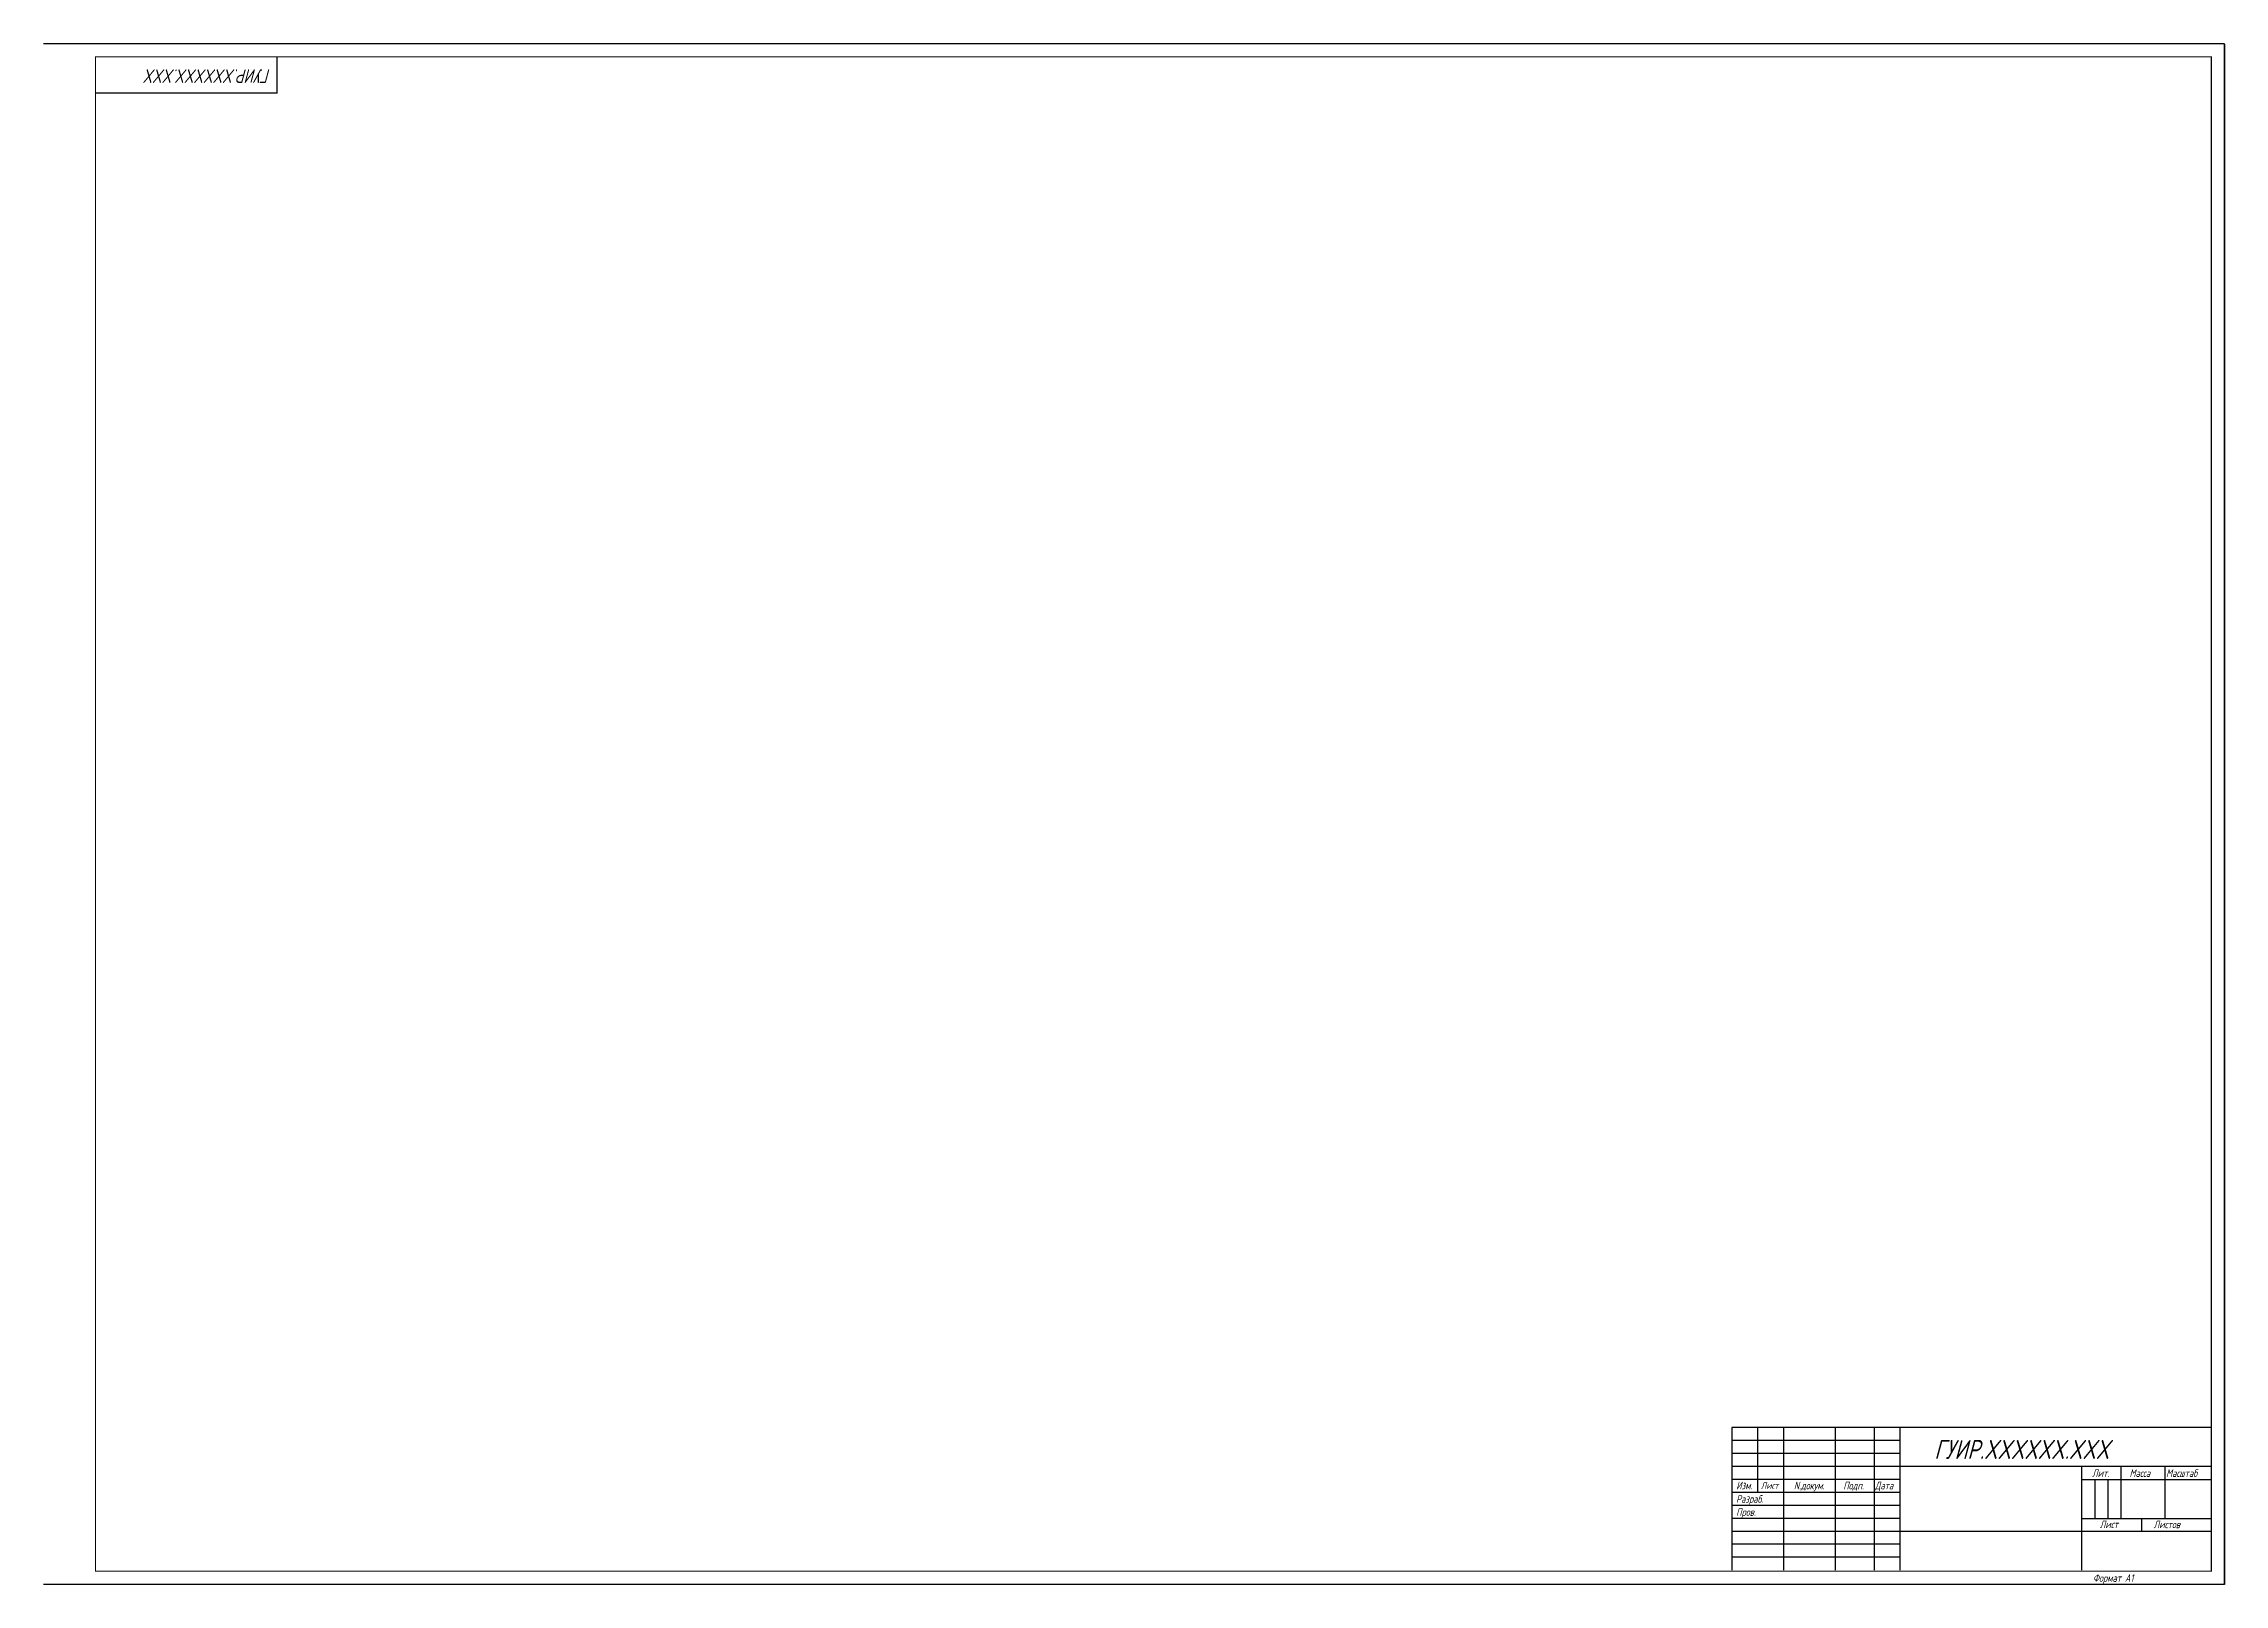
# Model space of a CAD drawing. Header units: millimetres. Extents: x 113 to 2265, y 123 to 1941.
# Drawn here: x 1424 to 2265, y 123 to 717 of the extents above; entities that cross this region are included whole.
import ezdxf

# ---------------------------------------------------------------- set-up
doc = ezdxf.new("R2010")
doc.units = ezdxf.units.MM
doc.layers.add('Основная', color=7, linetype='Continuous', lineweight=30)
doc.layers.add('Текст', color=7, linetype='Continuous', lineweight=25)
doc.styles.add('стиль1', font='romans.shx', dxfattribs={"width": 0.75, "oblique": 15, "height": 3.5})

msp = doc.modelspace()

# ---------------------------------------------------------------- texts
at = {"layer": 'Текст', "style": 'стиль1', "oblique": 15, "width": 0.75}
msp.add_text('ГУИР.XXXXXX.XXX ', height=5.2255, rotation=180, dxfattribs=at).set_placement((1511.66, 707.54))
for s, height, p in [('ГУИР.XXXXXX.XXX', 7.3365, (2153.25, 171.66)), ('Изм.', 2.935, (2076.87, 159.96)), ('Лист', 2.5, (2086.39, 160.14)), ('N.докум.', 2.935, (2099.11, 159.93)), ('Подп.', 2.935, (2118.15, 159.93)), ('Дата', 2.935, (2130.35, 159.93)), ('Лит.', 2.935, (2214.11, 164.73)), ('Масса', 2.935, (2228.55, 164.73)), ('Масштаб', 2.935, (2242.65, 164.73)), ('Разраб.', 2.935, (2076.82, 154.75)), ('Пров.', 2.935, (2076.84, 149.72)), ('Лист ', 2.935, (2217.07, 144.98)), ('Листов ', 2.935, (2237.84, 144.96)), ('Формат А1', 2.935, (2214.47, 124.27))]:
    msp.add_text(s, height=height, dxfattribs=at).set_placement(p)

# ---------------------------------------------------------------- linework, layer by layer
for p, q in [((2260.13, 183.74), (2075.13, 183.74)), ((2075.13, 183.74), (2075.13, 128.74)), ((2140.13, 178.74), (2075.13, 178.74)), ((2085.13, 183.74), (2085.13, 158.74)), ((2095.13, 183.74), (2095.13, 128.74)), ((2115.13, 128.74), (2115.13, 183.74)), ((2130.13, 183.74), (2130.13, 128.74)), ((2140.13, 128.74), (2140.13, 183.74)), ((2140.13, 173.74), (2075.13, 173.74)), ((2140.13, 168.74), (2075.13, 168.74)), ((2260.13, 168.74), (2140.13, 168.74)), ((2210.13, 128.74), (2210.13, 168.74)), ((2225.13, 168.74), (2225.13, 163.74)), ((2242.13, 168.74), (2242.13, 163.74)), ((2140.13, 163.74), (2075.13, 163.74)), ((2210.13, 163.74), (2260.13, 163.74)), ((2215.13, 163.74), (2215.13, 148.74)), ((2220.13, 163.74), (2220.13, 148.74)), ((2225.13, 163.74), (2225.13, 148.74)), ((2242.13, 163.74), (2242.13, 148.74)), ((2140.13, 158.74), (2075.13, 158.74)), ((2140.13, 153.74), (2075.13, 153.74)), ((2140.13, 148.74), (2075.13, 148.74)), ((2140.13, 143.74), (2075.13, 143.74)), ((2260.13, 143.74), (2140.13, 143.74)), ((2210.13, 148.74), (2260.13, 148.74)), ((2233.13, 148.74), (2233.13, 143.74)), ((2140.13, 138.74), (2075.13, 138.74)), ((2140.13, 133.74), (2075.13, 133.74))]:
    msp.add_line(p, q)
at = {"layer": 'Основная'}
for q in [(1514.13, 712.38), (1444.13, 698.38)]:
    msp.add_line((1514.13, 698.38), q, dxfattribs=at)
at = {"layer": 'Текст'}
for p, q in [((1424.13, 717.47), (2265.13, 717.47)), ((2265.13, 717.38), (1424.13, 717.38)), ((2265.13, 717.38), (1424.13, 717.38)), ((2265.13, 123.38), (2265.13, 717.38)), ((2265.13, 123.38), (2265.13, 717.38)), ((2265.13, 717.29), (2265.13, 123.29)), ((1424.13, 123.38), (2265.13, 123.38)), ((2265.13, 123.29), (1424.13, 123.29))]:
    msp.add_line(p, q, dxfattribs=at)
at = {"layer": 'Текст', "const_width": 0.5}
msp.add_lwpolyline([(1444.13, 128.38), (2260.13, 128.38), (2260.13, 712.38), (1444.13, 712.38)], close=True, dxfattribs=at)

msp.set_redraw_order([(e.dxf.handle, doc.entitydb.next_handle()) for e in msp.query("TEXT MTEXT ATTDEF DIMENSION ARC_DIMENSION")])  # texts and dimensions are drawn at this point

doc.saveas('drawing.dxf')
